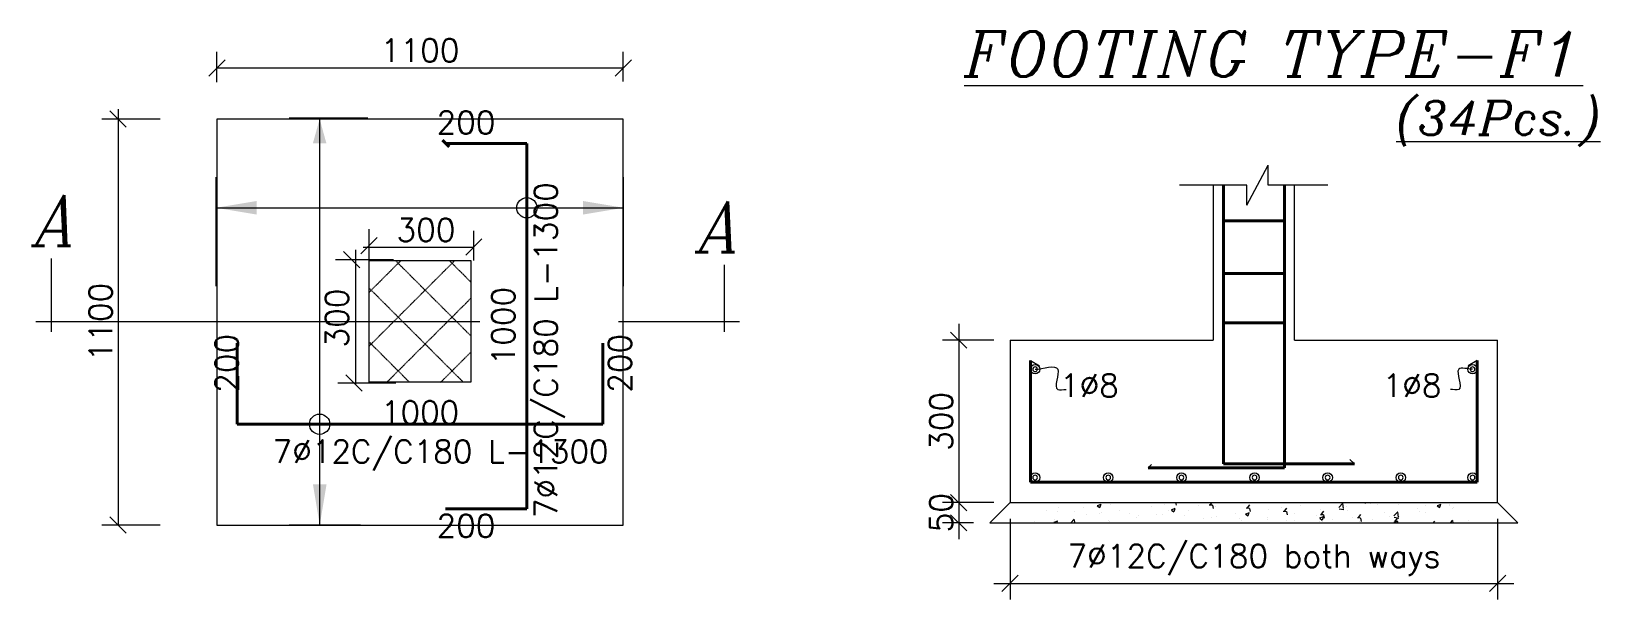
# Model space of a CAD drawing. Extents: x 60675 to 406257, y -6788 to 756297.
# Drawn here: x 388694 to 392557, y 747998 to 749398 of the extents above; entities that cross this region are included whole.
import ezdxf

# ---------------------------------------------------------------- set-up
doc = ezdxf.new("R2010")
doc.units = 0
doc.linetypes.add('DASHED', pattern=[0.75, 0.5, -0.25])
doc.layers.get('0').update_dxf_attribs({"linetype": 'CONTINUOUS'})
for name, color, linetype, lineweight in [('column', 61, 'CONTINUOUS', 20), ('DIM', 247, 'CONTINUOUS', 20), ('HATCH', 8, 'CONTINUOUS', 5), ('REIN', 6, 'CONTINUOUS', 40), ('reinfor', 123, 'CONTINUOUS', 40), ('SECTION', 1, 'CONTINUOUS', 60), ('TEXT', 7, 'CONTINUOUS', 25)]:
    doc.layers.add(name, color=color, linetype=linetype, lineweight=lineweight)
for name, color, linetype in [('concrete', 2, 'CONTINUOUS'), ('FOOTING', 2, 'CONTINUOUS'), ('reinfor.', 6, 'CONTINUOUS')]:
    doc.layers.add(name, color=color, linetype=linetype)
doc.styles.add('BOLDTEXT4', font='italic.shx')
doc.styles.add('TEXT50-2.25', font='romans.shx')

msp = doc.modelspace()

# ---------------------------------------------------------------- texts
at = {"layer": 'DIM', "color": 3, "lineweight": 20, "attachment_point": 5, "style": 'TEXT50-2.25'}
for s, insert, char_height in [('\\A1;1100', (389650.82313, 749350.96963), 56.5), ('\\A1;200', (389763.73885, 749173.4315), 56.25), ('\\A1;300', (389665.17077, 748908.73162), 56.5), ('\\A1;1000', (389650.82313, 748459.47111), 56.25), ('\\A1;200', (389763.73885, 748180.07881), 56.25), ('\\A1;7%%C12C/C180 both ways', (391703.112, 748096.39496), 56.5)]:
    msp.add_mtext(s, dxfattribs=dict(at, insert=insert, char_height=char_height))
at = {"layer": 'DIM', "color": 3, "lineweight": 20, "attachment_point": 5, "rotation": 90, "style": 'TEXT50-2.25'}
for s, insert, char_height in [('\\A1;1100', (388864.35651, 748681.91092), 56.5), ('\\A1;300', (389446.13692, 748691.63073), 56.5), ('\\A1;1000', (389855.61385, 748671.95381), 56.25), ('\\A1;200', (389174.9113, 748580.26011), 56.25), ('\\A1;200', (390142.69813, 748580.26011), 56.25), ('\\A1;300', (390933.46694, 748437.41143), 56.5), ('\\A1;50', (390933.46694, 748212.41143), 56.5)]:
    msp.add_mtext(s, dxfattribs=dict(at, insert=insert, char_height=char_height))
at = {"layer": 'TEXT', "lineweight": 20}
for s, height, style, p in [('%%UFOOTING TYPE-F1', 111.1, 'BOLDTEXT4', (390990.15338, 749286.66757)), ('%%U(34Pcs.)', 83.325, 'BOLDTEXT4', (392053.06881, 749142.90763)), ('A', 125, 'BOLDTEXT4', (388704.82342, 748869.79417)), ('A', 125, 'BOLDTEXT4', (390338.83675, 748853.88265)), ('1%%C8', 56.25, 'TEXT50-2.25', (391226.21596, 748497.7432)), ('1%%C8', 56.25, 'TEXT50-2.25', (392020.17516, 748497.7432)), ('7%%C12C/C180 L-1300', 56.25, 'TEXT50-2.25', (389287.98636, 748334.89681))]:
    msp.add_text(s, height=height, dxfattribs=dict(at, style=style)).set_placement(p)
at = {"layer": 'TEXT', "lineweight": 20, "style": 'TEXT50-2.25'}
msp.add_text('7%%C12C/C180 L-1300', height=56.25, rotation=90, dxfattribs=at).set_placement((389988.43529, 748199.26617))

# ---------------------------------------------------------------- blocks, each defined once
blk = doc.blocks.new('_Oblique')
at = {"color": 0, "linetype": 'ByBlock', "lineweight": -2}
blk.add_line((-0.5, -0.5), (0.5, 0.5), dxfattribs=at)

# ---------------------------------------------------------------- linework, layer by layer
at = {"lineweight": 20}
for p, q in [((391686.08513, 748969.68497), (391738.54675, 749068.00891)), ((391738.54675, 749018.84694), (391738.54675, 749068.00891)), ((391686.08513, 749018.84694), (391519.94044, 749018.84694)), ((391686.08513, 748969.68497), (391686.08513, 749018.84694)), ((391884.81382, 749018.84694), (391738.54675, 749018.84694)), ((391103.112, 748237.41143), (391053.112, 748187.41143)), ((392353.112, 748187.41143), (392303.112, 748237.41143)), ((391053.112, 748187.41143), (392353.112, 748187.41143))]:
    msp.add_line(p, q, dxfattribs=at)
at = {"linetype": 'Continuous', "lineweight": 20}
for centre in [(389913.73885, 748963.32424), (389403.63247, 748430.26011)]:
    msp.add_circle(centre, 25, dxfattribs=at)
at = {"layer": 'column', "lineweight": 20}
for p, q in [((389525.82313, 748533.55398), (389525.82313, 748833.55398)), ((389525.82313, 748833.55398), (389775.82313, 748833.55398)), ((389775.82313, 748833.55398), (389775.82313, 748533.55398)), ((389775.82313, 748533.55398), (389525.82313, 748533.55398))]:
    msp.add_line(p, q, dxfattribs=at)
at = {"layer": 'concrete', "lineweight": 20}
for p, q in [((391603.112, 749018.84694), (391603.112, 748637.41143)), ((391803.112, 748637.41143), (391803.112, 749018.84694)), ((391103.112, 748637.41143), (391603.112, 748637.41143)), ((391103.112, 748637.41143), (391103.112, 748237.41143)), ((391803.112, 748637.41143), (392303.112, 748637.41143)), ((392303.112, 748237.41143), (392303.112, 748637.41143)), ((391103.112, 748237.41143), (392303.112, 748237.41143))]:
    msp.add_line(p, q, dxfattribs=at)
at = {"layer": 'DIM', "color": 9, "lineweight": 20}
for p, q in [((389150.82313, 749272.79525), (389150.82313, 749347.71963)), ((390150.82313, 749274.68527), (390150.82313, 749347.71963)), ((390150.82313, 749274.68527), (390150.82313, 749345.5413)), ((389150.82313, 749307.71963), (390150.82313, 749307.71963)), ((388907.60651, 749206.19105), (388907.60651, 748181.91092)), ((389010.82313, 749181.91092), (388867.60651, 749181.91092)), ((389521.94757, 749183.78696), (389328.63247, 749183.78696)), ((389403.63247, 749181.91092), (389403.63247, 748181.91092)), ((390150.82313, 749160.45858), (390150.82313, 749181.91092)), ((389148.59395, 748770.37484), (389148.59395, 749038.32424)), ((390151.88475, 748770.37484), (390151.88475, 749038.32424)), ((389150.82313, 748963.32424), (390150.82313, 748963.32424)), ((389525.25394, 748835.33384), (389525.25394, 748910.25822)), ((389783.17258, 748833.4389), (389783.17258, 748906.47325)), ((389783.17258, 748833.4389), (389783.17258, 748904.29492)), ((389491.58295, 748859.71909), (389491.58295, 748528.36433)), ((389511.11642, 748866.47325), (389783.17258, 748866.47325)), ((389585.57702, 748835.48906), (389442.36041, 748835.48906)), ((390976.71694, 748677.41143), (390976.71694, 748197.41143)), ((391063.112, 748637.41143), (390936.71694, 748637.41143)), ((389591.46653, 748531.69736), (389448.24992, 748531.69736)), ((390976.71694, 748277.41143), (390976.71694, 748147.41143)), ((391063.112, 748237.41143), (390936.71694, 748237.41143)), ((391063.112, 748237.41143), (390936.71694, 748237.41143)), ((389010.82313, 748181.91092), (388867.60651, 748181.91092)), ((389504.29953, 748181.91092), (389328.88036, 748181.91092)), ((391013.112, 748187.41143), (390936.71694, 748187.41143)), ((391103.112, 748197.41143), (391103.112, 747998.34734)), ((392303.112, 748197.41143), (392303.112, 747998.34734)), ((391063.112, 748038.34734), (392343.112, 748038.34734))]:
    msp.add_line(p, q, dxfattribs=at)
for points in [[(389386.9658, 749121.95381), (389420.29913, 749121.95381), (389403.63247, 749181.91092)], [(389248.59395, 748979.99091), (389248.59395, 748946.65757), (389148.59395, 748963.32424)], [(390051.88475, 748979.99091), (390051.88475, 748946.65757), (390151.88475, 748963.32424)], [(389387.21369, 748281.91092), (389420.54702, 748281.91092), (389403.88036, 748181.91092)]]:
    msp.add_solid(points, dxfattribs=at)
at = {"layer": 'FOOTING', "lineweight": 20}
for p, q in [((390150.82313, 749181.91092), (389150.82313, 749181.91092)), ((389150.82313, 749181.91092), (389150.82313, 748181.91092)), ((390150.82313, 748181.91092), (390150.82313, 749181.91092)), ((389150.82313, 748181.91092), (390150.82313, 748181.91092))]:
    msp.add_line(p, q, dxfattribs=at)
at = {"layer": 'HATCH', "linetype": 'DASHED', "lineweight": 20, "ltscale": 3}
for p, q in [((389525.82313, 748755.6327), (389603.74441, 748833.55398)), ((389525.82313, 748623.05018), (389736.32693, 748833.55398)), ((389775.82313, 748647.79697), (389590.06611, 748833.55398)), ((389775.82313, 748780.37949), (389722.64863, 748833.55398)), ((389755.77746, 748535.26011), (389525.82313, 748765.21445)), ((389568.90945, 748533.55398), (389775.82313, 748740.46766)), ((389624.90107, 748533.55398), (389525.82313, 748632.63192)), ((389701.49197, 748533.55398), (389775.82313, 748607.88514))]:
    msp.add_line(p, q, dxfattribs=at)
at = {"layer": 'HATCH', "lineweight": 20}
for p, q in [((391193.14253, 748218.68012), (391193.14253, 748218.68012)), ((391219.6769, 748215.69118), (391219.6769, 748215.69118)), ((391222.69537, 748224.67753), (391222.69537, 748224.67753)), ((391260.93782, 748215.81575), (391260.93782, 748215.81575)), ((391284.88337, 748224.63333), (391284.88337, 748224.63333)), ((391291.65538, 748206.85378), (391291.65538, 748206.85378)), ((391296.75996, 748237.39077), (391296.75996, 748237.39077)), ((391317.60099, 748229.19166), (391323.91825, 748224.93061)), ((391318.09834, 748229.96863), (391326.99069, 748233.38208)), ((391323.44854, 748211.03943), (391323.44854, 748211.03943)), ((391324.31048, 748225.47707), (391326.88558, 748233.15157)), ((391328.73312, 748212.95138), (391328.73312, 748212.95138)), ((391349.0319, 748232.76369), (391349.0319, 748232.76369)), ((391371.5475, 748217.37178), (391371.5475, 748217.37178)), ((391396.52842, 748210.087), (391396.52842, 748210.087)), ((391419.32708, 748205.65964), (391419.32708, 748205.65964)), ((391451.7544, 748227.93122), (391451.7544, 748227.93122)), ((391464.32372, 748207.22263), (391464.32372, 748207.22263)), ((391478.6562, 748208.95031), (391478.6562, 748208.95031)), ((391483.54755, 748232.11687), (391483.54755, 748232.11687)), ((391493.39167, 748218.37289), (391493.39167, 748218.37289)), ((391500.11639, 748219.02044), (391506.43366, 748214.75939)), ((391500.61402, 748219.79733), (391509.50637, 748223.21078)), ((391506.82587, 748215.30594), (391509.40097, 748222.98044)), ((391512.54307, 748230.9802), (391511.3568, 748237.41143)), ((391532.11901, 748204.35826), (391532.11901, 748204.35826)), ((391542.80472, 748217.08067), (391542.80472, 748217.08067)), ((391567.45626, 748231.08613), (391567.45626, 748231.08613)), ((391593.43451, 748232.157), (391601.02551, 748231.49287)), ((391596.08036, 748232.43825), (391600.25336, 748237.41143)), ((391599.91431, 748201.49389), (391599.91431, 748201.49389)), ((391603.63499, 748223.01006), (391602.1666, 748230.97077)), ((391608.76686, 748226.60266), (391608.76686, 748226.60266)), ((391610.23674, 748203.10401), (391610.23674, 748203.10401)), ((391658.33569, 748209.43636), (391658.33569, 748209.43636)), ((391673.97332, 748235.54481), (391673.97332, 748235.54481)), ((391682.6318, 748208.84923), (391688.94906, 748204.58818)), ((391683.1297, 748209.62602), (391692.02206, 748213.03948)), ((391684.52655, 748224.18748), (391692.11755, 748223.52335)), ((391687.1727, 748224.46871), (391693.29525, 748231.76528)), ((391689.34126, 748205.13482), (391691.91635, 748212.80932)), ((391694.72691, 748215.03992), (391693.25852, 748223.00062)), ((391736.57755, 748201.39765), (391736.57755, 748201.39765)), ((391738.54259, 748219.9958), (391738.54259, 748219.9958)), ((391770.33575, 748224.18145), (391770.33575, 748224.18145)), ((391775.61859, 748216.21795), (391783.2096, 748215.55383)), ((391778.26503, 748216.49916), (391784.38758, 748223.79574)), ((391785.81883, 748207.06978), (391784.35044, 748215.03048)), ((391802.53968, 748210.91964), (391802.53968, 748210.91964)), ((391818.4347, 748230.5138), (391818.4347, 748230.5138)), ((391858.47119, 748206.1629), (391858.47119, 748206.1629)), ((391865.64539, 748199.45472), (391874.53774, 748202.86818)), ((391866.71064, 748208.24843), (391874.30164, 748207.58431)), ((391867.74615, 748219.86178), (391867.74615, 748219.86178)), ((391869.35736, 748208.52962), (391875.47992, 748215.8262)), ((391871.85665, 748194.9637), (391874.43174, 748202.63819)), ((391876.91075, 748199.09963), (391875.44236, 748207.06034)), ((391911.93385, 748225.59246), (391921.82569, 748235.90188)), ((391913.12623, 748222.05493), (391924.42119, 748220.30314)), ((391923.57322, 748222.69336), (391922.1701, 748234.75451)), ((391931.89468, 748227.99215), (391931.89468, 748227.99215)), ((391932.53578, 748218.87615), (391932.53578, 748218.87615)), ((391945.12388, 748201.50094), (391945.12388, 748201.50094)), ((391960.4497, 748200.56008), (391966.57225, 748207.85665)), ((391975.1585, 748237.41143), (391978.17268, 748235.37834)), ((391978.5649, 748235.92512), (391979.06361, 748237.41143)), ((391990.93504, 748234.66818), (391990.93504, 748234.66818)), ((392006.60037, 748231.58939), (392006.60037, 748231.58939)), ((392025.33078, 748212.06038), (392025.33078, 748212.06038)), ((392037.03149, 748203.70441), (392037.03149, 748203.70441)), ((392047.47337, 748204.57129), (392057.36521, 748214.88072)), ((392057.12394, 748216.24603), (392057.12394, 748216.24603)), ((392059.11276, 748201.67222), (392057.70964, 748213.73338)), ((392058.73034, 748231.80381), (392058.73034, 748231.80381)), ((392061.51897, 748204.17876), (392061.51897, 748204.17876)), ((392105.2229, 748222.57838), (392105.2229, 748222.57838)), ((392111.09608, 748216.41765), (392111.09608, 748216.41765)), ((392125.6675, 748212.30912), (392125.6675, 748212.30912)), ((392126.52563, 748228.93944), (392126.52563, 748228.93944)), ((392154.37082, 748229.46818), (392160.68809, 748225.20713)), ((392154.86931, 748230.24487), (392163.76166, 748233.65833)), ((392161.08028, 748225.754), (392163.65538, 748233.4285)), ((392185.16067, 748229.1309), (392185.16067, 748229.1309)), ((392185.42979, 748233.13782), (392185.42979, 748233.13782)), ((392191.62964, 748221.83111), (392191.62964, 748221.83111)), ((392194.32093, 748226.07507), (392194.32093, 748226.07507)), ((391163.34953, 748189.962), (391163.34953, 748189.962)), ((391210.89278, 748188.23027), (391212.10676, 748187.41143)), ((391211.39009, 748189.00717), (391220.28245, 748192.42063)), ((391211.44849, 748196.29434), (391211.44849, 748196.29434)), ((391218.57389, 748187.41143), (391220.17733, 748192.19014)), ((391252.46246, 748187.41143), (391260.96554, 748196.27347)), ((391262.20731, 748187.41143), (391261.30982, 748195.12627)), ((391345.26249, 748192.9464), (391345.26249, 748192.9464)), ((391347.4876, 748190.48617), (391347.4876, 748190.48617)), ((391413.44973, 748200.00816), (391413.44973, 748200.00816)), ((391498.23668, 748188.35893), (391498.23668, 748188.35893)), ((391578.44358, 748198.91837), (391578.44358, 748198.91837)), ((391667.70961, 748198.62952), (391667.70961, 748198.62952)), ((391672.42902, 748193.26729), (391672.42902, 748193.26729)), ((391735.50491, 748195.76514), (391735.50491, 748195.76514)), ((391784.4066, 748193.44966), (391784.4066, 748193.44966)), ((391803.3002, 748192.90077), (391803.3002, 748192.90077)), ((391865.1472, 748198.67801), (391871.46447, 748194.41696)), ((391865.23177, 748190.98295), (391865.23177, 748190.98295)), ((391871.0955, 748190.0364), (391871.0955, 748190.0364)), ((391897.02493, 748195.1686), (391897.02493, 748195.1686)), ((391957.80268, 748200.27891), (391965.39368, 748199.61479)), ((391962.9669, 748190.99116), (391962.9669, 748190.99116)), ((391968.00267, 748191.12949), (391966.53428, 748199.0902)), ((391996.31251, 748195.23662), (391996.31251, 748195.23662)), ((392047.66261, 748188.5068), (392049.28655, 748187.41143)), ((392048.16107, 748189.28342), (392057.05342, 748192.69687)), ((392048.66577, 748201.03354), (392059.96073, 748199.28176)), ((392048.89472, 748192.30939), (392056.48573, 748191.64526)), ((392051.54203, 748192.59054), (392057.66459, 748199.88711)), ((392055.25077, 748187.41143), (392056.94713, 748192.46707)), ((392058.31027, 748187.41143), (392057.6262, 748191.12006)), ((392144.97582, 748187.41143), (392148.75692, 748191.91757)), ((392186.71779, 748187.41143), (392192.90473, 748193.85955)), ((392193.86584, 748187.41143), (392193.24918, 748192.71225)), ((392231.91208, 748193.56553), (392231.91208, 748193.56553))]:
    msp.add_line(p, q, dxfattribs=at)
for points, start_tangent, end_tangent in [([(391164.7279, 748565.63382), (391220.40389, 748565.63382), (391220.40389, 748515.85937), (391240.70852, 748515.85937)], (1, 0), (1, 0)), ([(392241.4961, 748565.63382), (392207.29636, 748565.63382), (392207.29636, 748515.85937), (392186.99172, 748515.85937)], (-1, 0), (-1, 0))]:
    msp.add_spline(points, degree=3, dxfattribs=dict(at, start_tangent=start_tangent, end_tangent=end_tangent))
at = {"layer": 'REIN'}
for p, q in [((389705.96536, 749129.67721), (389722.08029, 749113.6201)), ((389913.73885, 749121.95381), (389713.73885, 749121.95381)), ((389913.73885, 748221.95381), (389913.73885, 749121.95381)), ((391628.112, 749018.84694), (391628.112, 748333.1372)), ((391778.112, 748323.1372), (391778.112, 749018.84694)), ((391628.112, 748931.1098), (391778.112, 748931.1098)), ((391628.112, 748801.1098), (391778.112, 748801.1098)), ((391628.112, 748680.24097), (391778.112, 748680.24097)), ((389200.82313, 748430.26011), (389200.82313, 748630.26011)), ((390100.82313, 748430.26011), (390100.82313, 748630.26011)), ((391153.112, 748287.41143), (391153.112, 748587.41143)), ((392253.112, 748287.41143), (392253.112, 748587.41143)), ((389200.82313, 748430.26011), (390100.82313, 748430.26011)), ((391442.5501, 748323.1372), (391778.112, 748323.1372)), ((391628.112, 748333.1372), (391951.11949, 748333.1372)), ((392253.112, 748287.41143), (391153.112, 748287.41143)), ((389913.73885, 748221.95381), (389713.73885, 748221.95381))]:
    msp.add_line(p, q, dxfattribs=at)
at = {"layer": 'reinfor', "lineweight": 20}
for p, q in [((391153.112, 748587.41143), (391175.48824, 748573.7852)), ((392253.112, 748587.41143), (392230.73576, 748573.7852)), ((391442.5501, 748323.1372), (391451.13861, 748331.03036)), ((391951.11949, 748333.1372), (391939.69687, 748343.4916))]:
    msp.add_line(p, q, dxfattribs=at)
at = {"layer": 'reinfor.', "lineweight": 20}
for centre in [(391164.7279, 748565.63382), (392241.4961, 748565.63382), (391164.7279, 748299.02733), (391344.7279, 748299.02733), (391524.7279, 748299.02733), (391704.7279, 748299.02733), (391884.7279, 748299.02733), (392064.7279, 748299.02733), (392241.4961, 748299.02733)]:
    msp.add_circle(centre, 11.6159, dxfattribs=at)
for centre, start, end in [((391164.7279, 748565.63382), 0, 180), ((391164.7279, 748565.63382), 180, 0), ((392241.4961, 748565.63382), 0, 180), ((392241.4961, 748565.63382), 180, 0), ((391164.7279, 748299.02733), 0, 180), ((391164.7279, 748299.02733), 180, 0), ((391344.7279, 748299.02733), 0, 180), ((391344.7279, 748299.02733), 180, 0), ((391524.7279, 748299.02733), 0, 180), ((391524.7279, 748299.02733), 180, 0), ((391704.7279, 748299.02733), 0, 180), ((391704.7279, 748299.02733), 180, 0), ((391884.7279, 748299.02733), 0, 180), ((391884.7279, 748299.02733), 180, 0), ((392064.7279, 748299.02733), 0, 180), ((392064.7279, 748299.02733), 180, 0), ((392241.4961, 748299.02733), 0, 180), ((392241.4961, 748299.02733), 180, 0)]:
    msp.add_arc(centre, 5.80795, start, end, dxfattribs=at)
at = {"layer": 'SECTION', "linetype": 'Continuous', "lineweight": 20}
for p, q in [((388743.66445, 748657.45262), (388743.66445, 748838.79171)), ((390399.88282, 748657.45262), (390399.88282, 748822.88019)), ((388705.4163, 748683.55398), (389798.06135, 748683.55398)), ((390139.16822, 748683.55398), (390437.26323, 748683.55398))]:
    msp.add_line(p, q, dxfattribs=at)

# ---------------------------------------------------------------- block references
at = {"layer": 'DIM', "color": 9, "lineweight": 20, "xscale": 40, "yscale": 40, "zscale": 40}
for p, rotation in [((389150.82313, 749307.71963), 180), ((388907.60651, 749181.91092), 90), ((389525.25394, 748870.25822), 180), ((389482.36041, 748835.48906), 90), ((390976.71694, 748637.41143), 90), ((389488.24992, 748531.69736), 270), ((390976.71694, 748237.41143), 90), ((390976.71694, 748237.41143), 270), ((388907.60651, 748181.91092), 270), ((390976.71694, 748187.41143), 270), ((391103.112, 748038.34734), 180)]:
    msp.add_blockref('_Oblique', p, dxfattribs=dict(at, rotation=rotation))
for p in [(390150.82313, 749307.71963), (389783.17258, 748866.47325), (392303.112, 748038.34734)]:
    msp.add_blockref('_Oblique', p, dxfattribs=at)

msp.set_redraw_order([(e.dxf.handle, doc.entitydb.next_handle()) for e in msp.query("TEXT MTEXT ATTDEF DIMENSION ARC_DIMENSION")])  # texts and dimensions are drawn at this point

doc.saveas('drawing.dxf')
